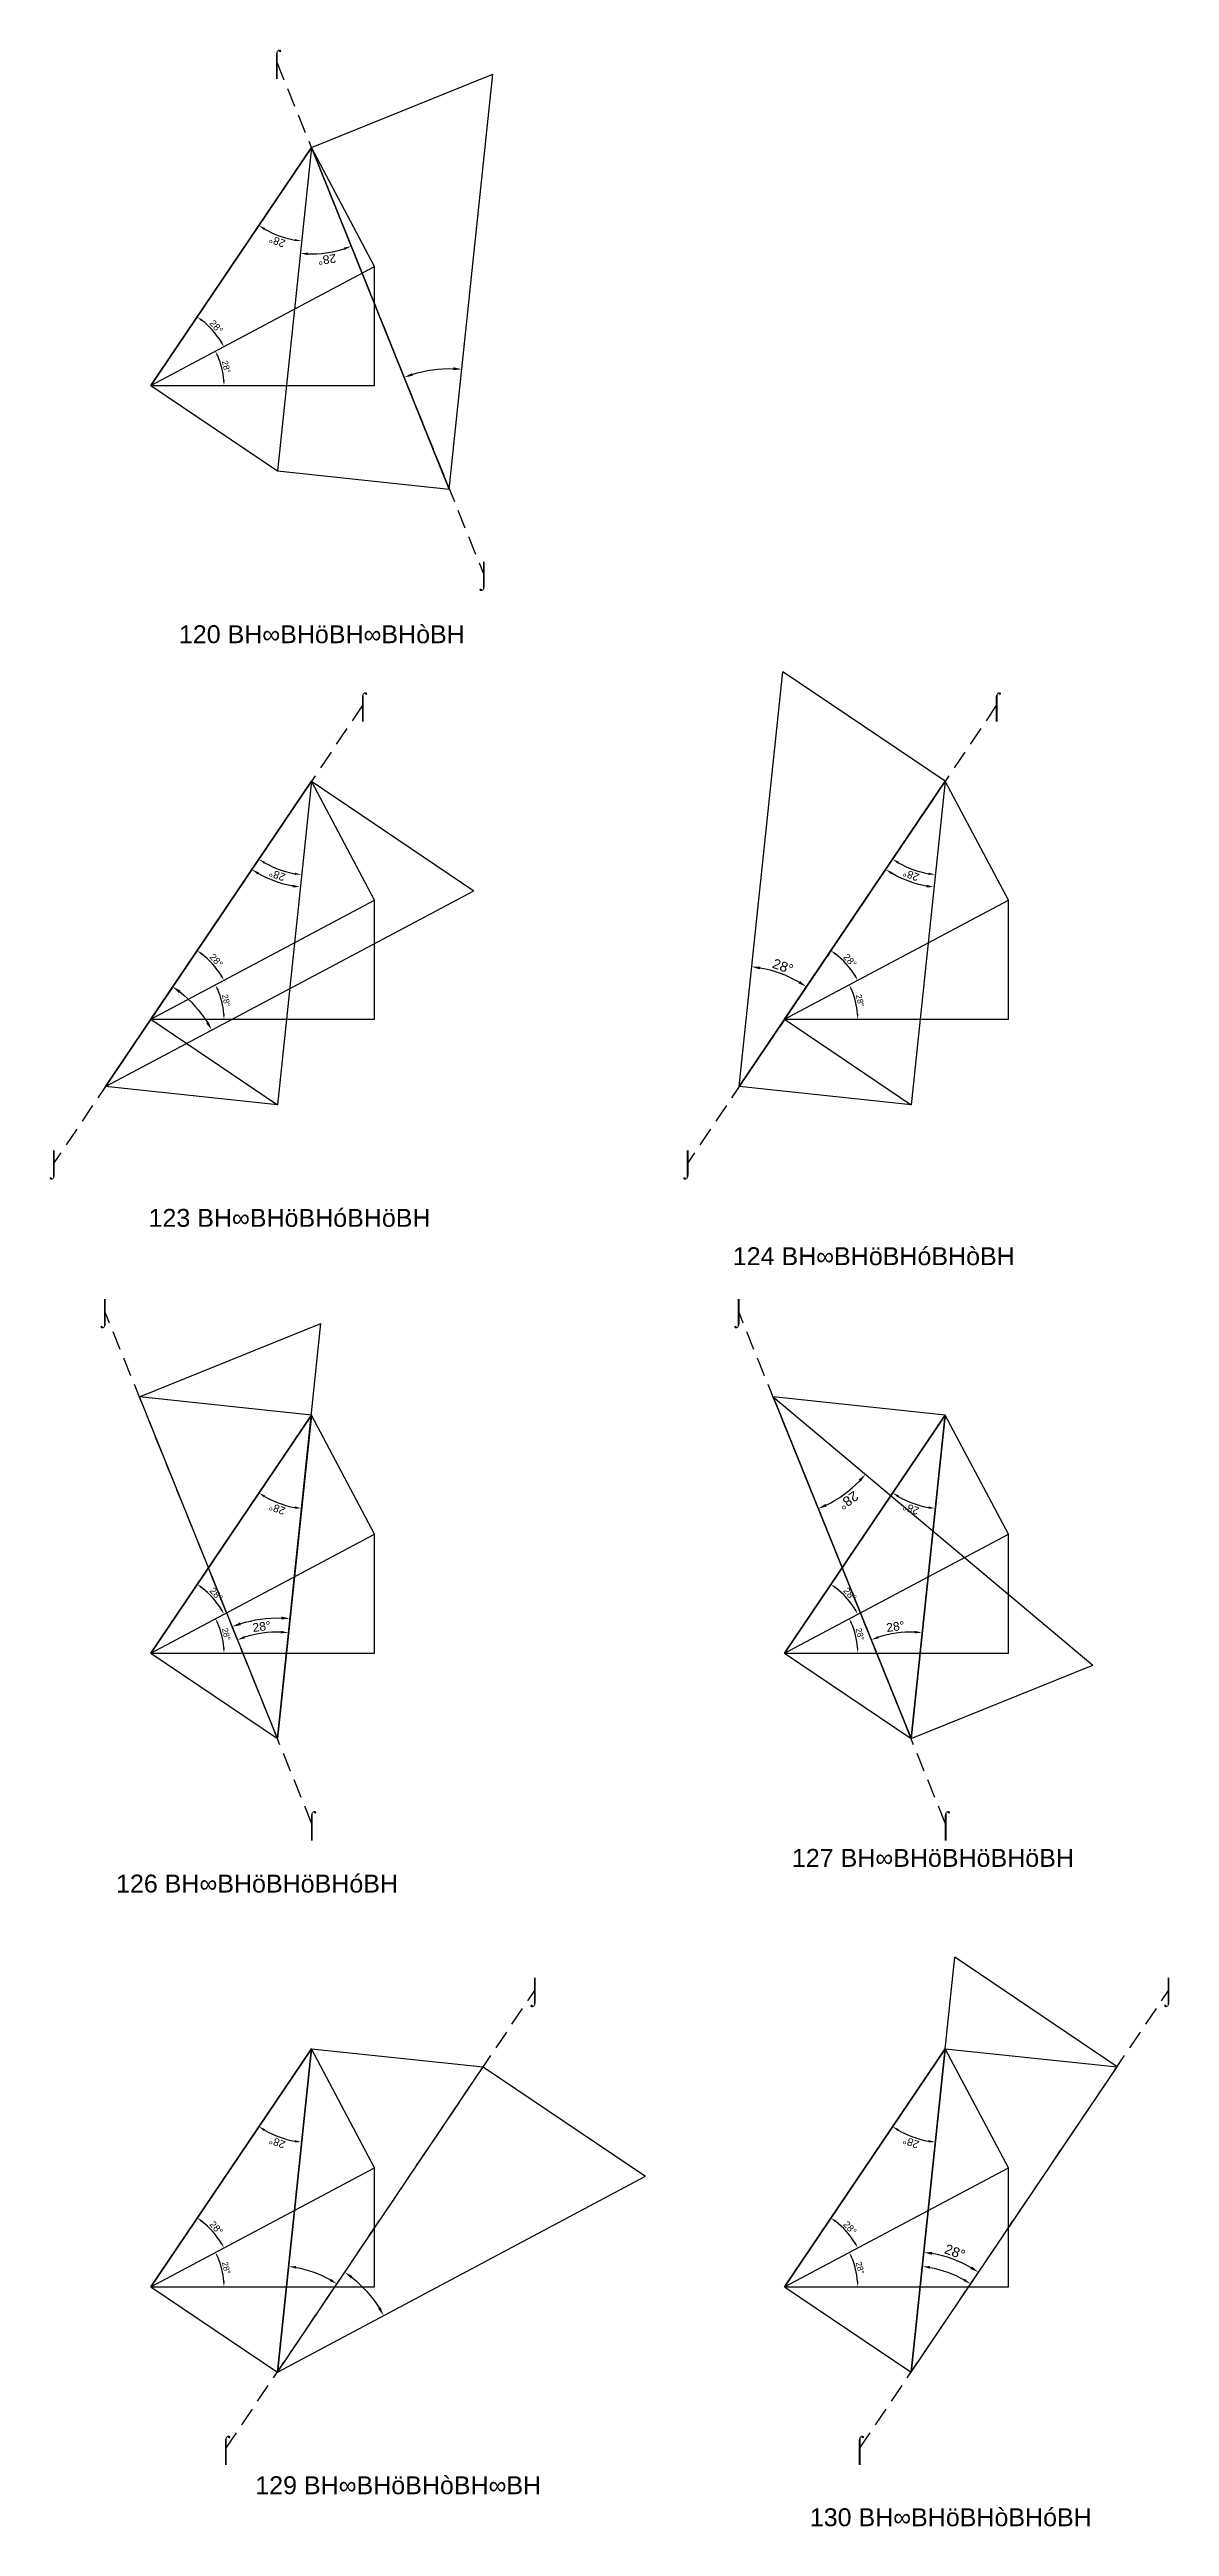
# Model space of a CAD drawing. Header units: millimetres. Extents: x 109495 to 889476, y -4752178 to 24518.
# Drawn here: x 336480 to 411530, y -1868266 to -1702259 of the extents above; entities that cross this region are included whole.
import ezdxf
from ezdxf.enums import TextEntityAlignment as Align

# ---------------------------------------------------------------- set-up
doc = ezdxf.new("R2010")
doc.units = ezdxf.units.MM
doc.header["$PDMODE"] = 35
doc.linetypes.add('DASHED', pattern=[19.05, 12.7, -6.35])
for name, color, linetype in [('BASE', 170, 'Continuous'), ('HYPOTENUSE', 20, 'Continuous'), ('PERPENDICULAR', 90, 'Continuous')]:
    doc.layers.add(name, color=color, linetype=linetype)
doc.styles.add('Arial', font='arial.ttf')
doc.dimstyles.new('ISO-25', dxfattribs={"dimtxt": 250, "dimasz": 100, "dimexe": 1.25, "dimexo": 0.625, "dimgap": 100, "dimtad": 1, "dimdec": 0, "dimtxsty": 'Arial', "dimcen": 2.5, "dimadec": 0, "dimazin": 0, "dimtfac": 1, "dimtdec": 0, "dimtmove": 0, "dimatfit": 3, "dimfxl": 1, "dimarcsym": 0})

msp = doc.modelspace()

# ---------------------------------------------------------------- texts
at = {"linetype": 'DASHED', "ltscale": 100, "style": 'Arial'}
for s, p in [('⌠', (351713, -1703112)), ('⌡', (365581, -1737437)), ('120 BH∞BHöBH∞BHòBH', (354728, -1741446)), ('⌠', (357474, -1746189)), ('⌠', (399946, -1746189)), ('⌡', (336773, -1776881)), ('⌡', (379244, -1776881)), ('123 BH∞BHöBHóBHöBH', (352563, -1780562)), ('124 BH∞BHöBHóBHòBH', (391715, -1783130)), ('⌡', (340189, -1786844)), ('⌡', (382661, -1786844)), ('⌠', (354057, -1821169)), ('⌠', (396529, -1821169)), ('127 BH∞BHöBHöBHöBH', (395678, -1823457)), ('126 BH∞BHöBHöBHóBH', (350383, -1825178)), ('⌡', (368997, -1832343)), ('⌡', (411469, -1832343)), ('⌠', (348296, -1863034)), ('⌠', (390767, -1863034)), ('129 BH∞BHöBHòBH∞BH', (359846, -1865504)), ('130 BH∞BHöBHòBHóBH', (396877, -1867649))]:
    msp.add_text(s, height=1200, dxfattribs=at).set_placement(p, align=Align.MIDDLE_CENTER)

# ---------------------------------------------------------------- blocks, each defined once
blk = doc.blocks.new('*D2')
at = {"color": 0, "lineweight": -2, "ltscale": 100, "transparency": 16777216}
blk.add_arc((0, 0), 4906, 4.08845, 23.91155, dxfattribs=at)
at = {"color": 0, "ltscale": 100, "transparency": 16777216}
for points in [[(4432, 1963), (4537, 2014), (4332, 2303)], [(4952, 352), (4835, 348), (4906, 0)]]:
    blk.add_solid(points, dxfattribs=at)
at = {"layer": 'Defpoints', "color": 0, "ltscale": 100, "transparency": 16777216}
for p in [(15000, 7976), (0, 0), (0, 0), (4841, 796), (15000, 0)]:
    blk.add_point(p, dxfattribs=at)
at = {"color": 0, "ltscale": 100, "transparency": 16777216, "insert": (5055, 1260), "char_height": 400, "attachment_point": 5, "rotation": 284, "style": 'Arial'}
blk.add_mtext('28°', dxfattribs=at)
blk = doc.blocks.new('GTN')
at = {"layer": 'BASE'}
blk.add_line((0, 0), (15000, 0), dxfattribs=at)
at = {"layer": 'HYPOTENUSE'}
blk.add_line((0, 0), (15000, 7975.6), dxfattribs=at)
at = {"layer": 'PERPENDICULAR'}
blk.add_line((15000, 0), (15000, 7975.6), dxfattribs=at)
at = {"color": 4, "ltscale": 100}
dim = blk.add_angular_dim_2l(base=(4841, 795.6), line1=((0, 0), (15000, 0)), line2=((0, 0), (15000, 7975.6)), dimstyle='ISO-25', override={"dimtxt": 400, "dimasz": 350, "dimgap": 100}, dxfattribs=at)
dim.commit()
dim.dimension.update_dxf_attribs({"geometry": '*D2', "text_midpoint": (5055.4, 1260.5)})

# ---------------------------------------------------------------- linework, layer by layer
at = {"linetype": 'DASHED', "ltscale": 100}
for p, q in [((351713, -1703112), (365581, -1737437)), ((357474, -1746189), (336773, -1776881)), ((399946, -1746189), (379244, -1776881)), ((354057, -1821169), (340189, -1786844)), ((396529, -1821169), (382661, -1786844)), ((348296, -1863034), (368997, -1832343)), ((390767, -1863034), (411469, -1832343))]:
    msp.add_line(p, q, dxfattribs=at)

# ---------------------------------------------------------------- block references
for p, xscale, yscale, zscale, rotation in [((363269, -1731716), -1.645357565266574, 1.645357565266574, 1.645357565266574, 292.0000000000002), ((343265, -1724784), 1.132570050689039, 1.132570050689039, 1.132570050689039, 27.99999999999999), ((354024, -1708833), 1.282714919717771, 1.282714919717771, 1.282714919717771, 236.0000000000001), ((354024, -1708833), 1.452764501644343, 1.452764501644343, 1.452764501644343, 264.0000000000001), ((382694, -1771765), 1.645357565266573, 1.645357565266573, 1.645357565266573, 56.00000000000003), ((343265, -1767256), 1.132570050689039, 1.132570050689039, 1.132570050689039, 27.99999999999999), ((354024, -1751304), -1.452764501644345, 1.452764501644345, 1.452764501644345, 84.00000000000003), ((340223, -1771765), -1.645357565266573, 1.645357565266573, 1.645357565266573, 236.0000000000001), ((354024, -1751304), 1.282714919717771, 1.282714919717771, 1.282714919717771, 236.0000000000001), ((385736, -1767256), 1.132570050689039, 1.132570050689039, 1.132570050689039, 27.99999999999999), ((396495, -1751304), -1.452764501644345, 1.452764501644345, 1.452764501644345, 84.00000000000003), ((396495, -1751304), 1.282714919717771, 1.282714919717771, 1.282714919717771, 236.0000000000001), ((351746, -1815448), -1.645357565266574, 1.645357565266573, 1.645357565266573, 292), ((384972, -1792565), 1.645357565266573, 1.645357565266573, 1.645357565266573, 292), ((351746, -1815448), 1.452764501644345, 1.452764501644345, 1.452764501644345, 84.00000000000003), ((394217, -1815448), 1.452764501644345, 1.452764501644345, 1.452764501644345, 84.00000000000003), ((343265, -1809727), 1.132570050689039, 1.132570050689039, 1.132570050689039, 27.99999999999999), ((354024, -1793776), 1.282714919717771, 1.282714919717771, 1.282714919717771, 236.0000000000001), ((385736, -1809727), 1.132570050689039, 1.132570050689039, 1.132570050689039, 27.99999999999999), ((396495, -1793776), 1.282714919717771, 1.282714919717771, 1.282714919717771, 236.0000000000001), ((394217, -1857919), 1.645357565266573, 1.645357565266573, 1.645357565266573, 56.00000000000003), ((343265, -1852198), 1.132570050689039, 1.132570050689039, 1.132570050689039, 27.99999999999999), ((354024, -1836247), 1.282714919717771, 1.282714919717771, 1.282714919717771, 236.0000000000001), ((351746, -1857919), -1.452764501644345, 1.452764501644345, 1.452764501644345, 264), ((351746, -1857919), -1.645357565266573, 1.645357565266573, 1.645357565266573, 236.0000000000001), ((385736, -1852198), 1.132570050689039, 1.132570050689039, 1.132570050689039, 27.99999999999999), ((396495, -1836247), 1.282714919717771, 1.282714919717771, 1.282714919717771, 236.0000000000001), ((394217, -1857919), -1.452764501644345, 1.452764501644345, 1.452764501644345, 264)]:
    msp.add_blockref('GTN', p, dxfattribs=dict(at, xscale=xscale, yscale=yscale, zscale=zscale, rotation=rotation))
at = {"linetype": 'DASHED'}
for p in [(343265, -1724784), (343265, -1767256), (385736, -1767256), (343265, -1809727), (385736, -1809727), (343265, -1852198), (385736, -1852198)]:
    msp.add_blockref('GTN', p, dxfattribs=at)

msp.set_redraw_order([(e.dxf.handle, doc.entitydb.next_handle()) for e in msp.query("TEXT MTEXT ATTDEF DIMENSION ARC_DIMENSION")])  # texts and dimensions are drawn at this point

doc.saveas('drawing.dxf')
